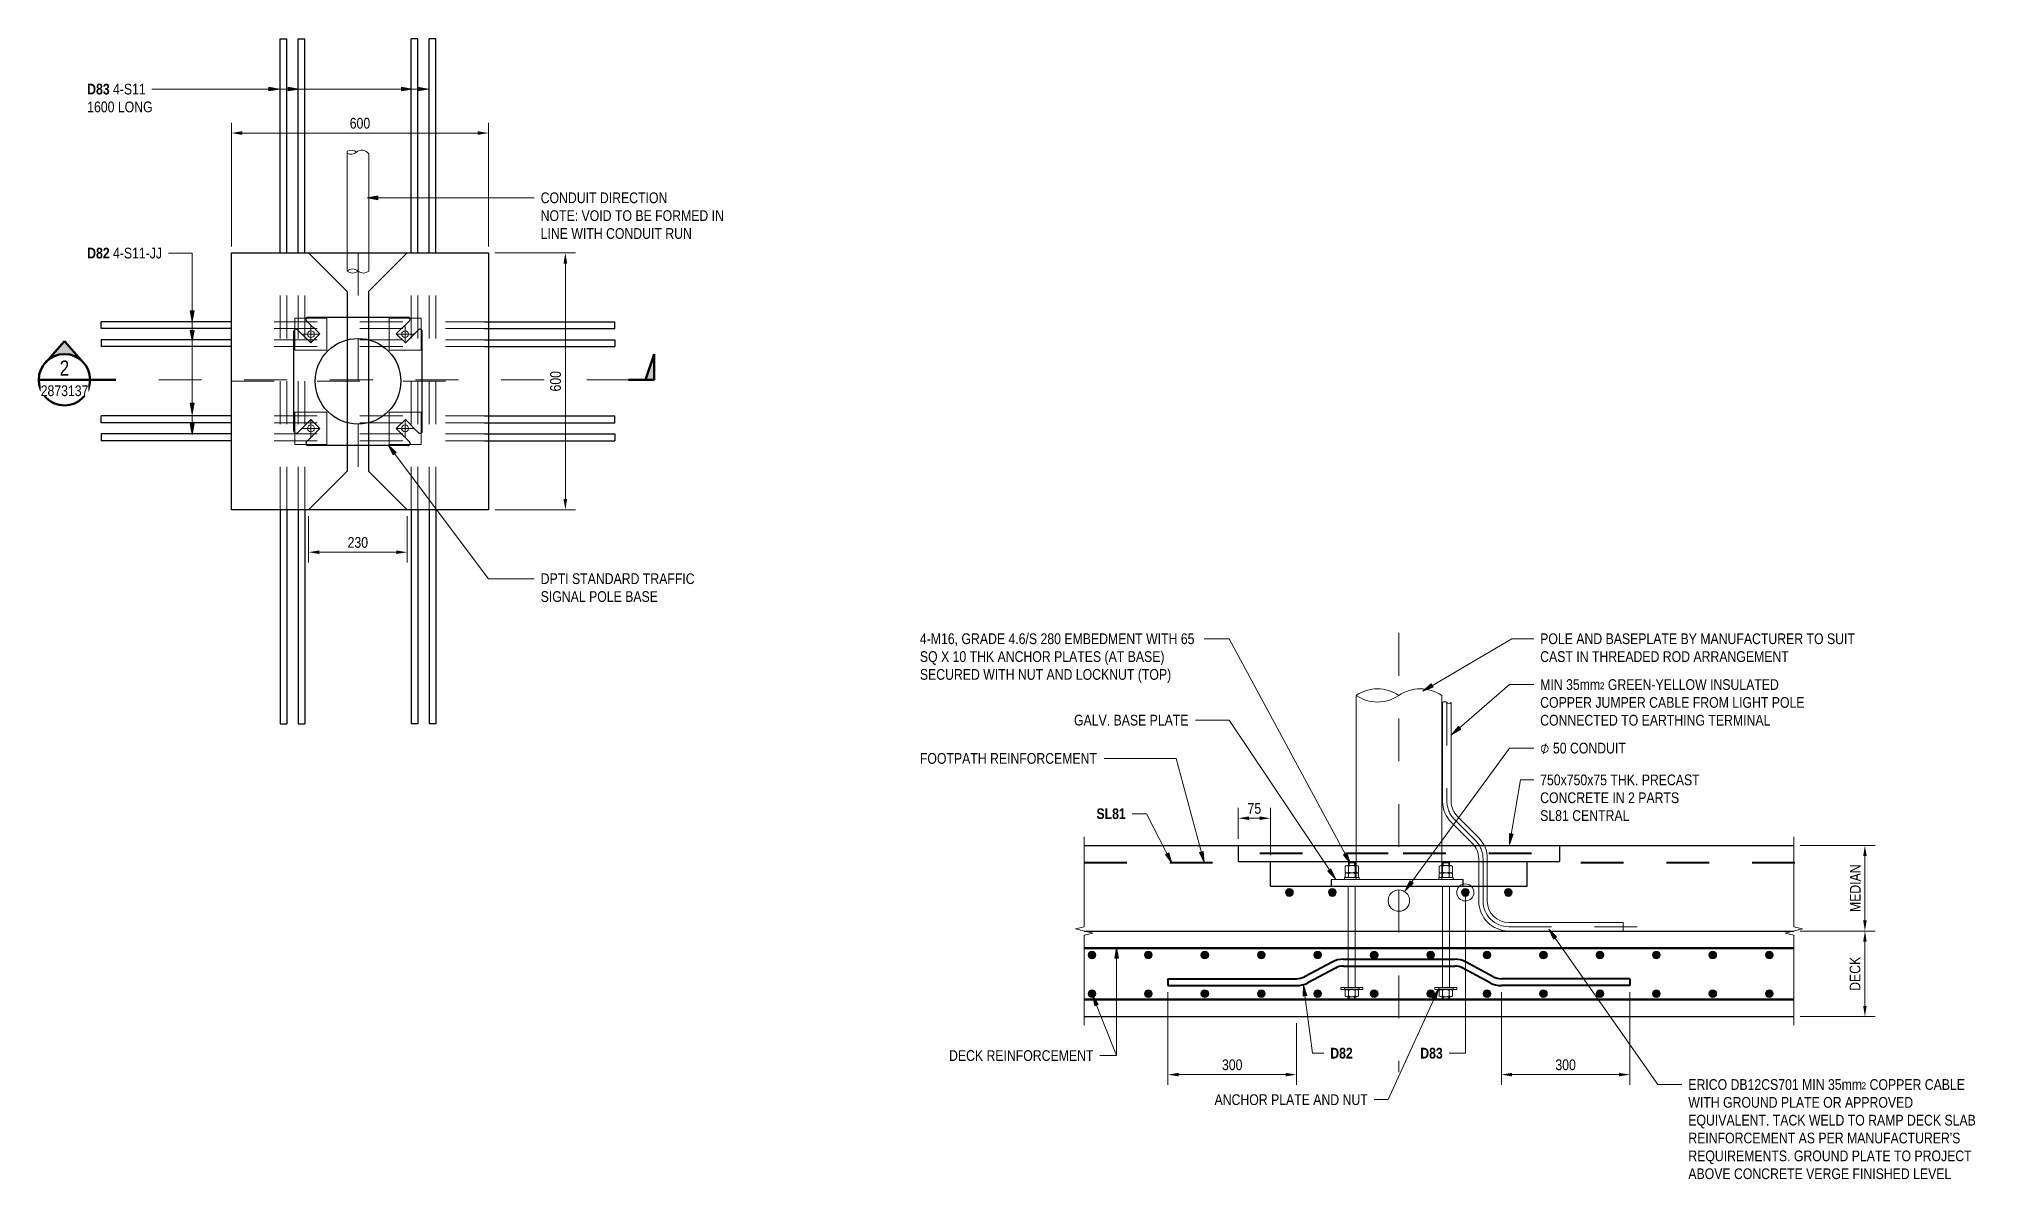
# Model space of a CAD drawing. Header units: metres. Extents: x 0.3 to 22.9, y 2.6 to 31.6.
# Drawn here: x 18.407 to 22.939, y 28.947 to 31.611 of the extents above.
import ezdxf

# ---------------------------------------------------------------- set-up
doc = ezdxf.new("R2010")
doc.units = ezdxf.units.M
for name, pattern in [('Dot_Section Line', [0.02, 0, -0.02]), ('JacobsCenter', [0.015, 0.009, -0.0015, 0.003, -0.0015]), ('JacobsDash', [0.0045, 0.003, -0.0015])]:
    doc.linetypes.add(name, pattern=pattern)
doc.layers.get('Defpoints').update_dxf_attribs({"color": 41})
for name, color, linetype, lineweight in [('A-ANNO-DIMS', 7, 'Continuous', 9), ('A-DETL', 7, 'Continuous', 13), ('A-DETL-GENF', 7, 'Continuous', 9), ('A-DETL-HDLN', 7, 'JacobsDash', 9), ('A-DETL-THIN', 7, 'Continuous', 9), ('G-ANNO-SYMB', 7, 'Continuous', 9), ('G-ANNO-TEXT', 7, 'Continuous', 9)]:
    doc.layers.add(name, color=color, linetype=linetype, lineweight=lineweight)
doc.styles.add('Arial Narrow_4', font='ARIALN.TTF', dxfattribs={"height": 0.025})
doc.styles.add('Arial Narrow_5', font='ARIALN.TTF', dxfattribs={"height": 0.035})
doc.styles.add('Arial Narrow_6', font='ARIALN.TTF', dxfattribs={"height": 0.016248})
doc.styles.add('Arial Narrow_B_2', font='ARIALNB.TTF', dxfattribs={"height": 0.025})
doc.styles.add('Segoe UI Symbol', font='seguisym.ttf', dxfattribs={"height": 0.025})
doc.dimstyles.new('Dimension_Standard_T__mm_', dxfattribs={"dimscale": 0.3048, "dimtxt": 0.025586, "dimasz": 0.082021, "dimexe": 0.07874, "dimexo": 0.049213, "dimgap": 0.032808, "dimtad": 1, "dimdec": 0, "dimlfac": 1000, "dimzin": 0, "dimdsep": 46, "dimtxsty": 'Arial Narrow_4', "dimsah": 1, "dimcen": 0.09, "dimaunit": 1, "dimadec": 4, "dimazin": 0, "dimtfac": 1, "dimtdec": 4, "dimtix": 1, "dimtmove": 0, "dimatfit": 3, "dimfxl": 1, "dimtvp": 1, "dimtolj": 1, "dimtzin": 0, "dimlwd": 18, "dimlwe": 18, "dimarcsym": 2})

msp = doc.modelspace()

# ---------------------------------------------------------------- texts
at = {"layer": 'G-ANNO-TEXT', "char_height": 0.025, "attachment_point": 1, "style": 'Arial Narrow_B_2', "bg_fill": 3, "box_fill_scale": 1, "bg_fill_color": 256, "bg_fill_transparency": 0}
for s, insert in [('D83', (18.5196, 31.5061)), ('D82 ', (18.5196, 31.123))]:
    msp.add_mtext(s, dxfattribs=dict(at, insert=insert))

# ---------------------------------------------------------------- blocks, each defined once
blk = doc.blocks.new('Repeating Detail - Reo Dot_Scale 10_Section-2703256-DRG-2873137 - SECTION 2')
at = {"layer": 'A-DETL-GENF'}
for points in [[(0.009, 1.582), (0.0087, 1.5843), (0.0078, 1.5865), (0.0064, 1.5884), (0.0045, 1.5898), (0.0023, 1.5907), (0, 1.591), (-0.0023, 1.5907), (-0.0045, 1.5898), (-0.0064, 1.5884), (-0.0078, 1.5865), (-0.0087, 1.5843), (-0.009, 1.582), (-0.0087, 1.5797), (-0.0078, 1.5775), (-0.0064, 1.5756), (-0.0045, 1.5742), (-0.0023, 1.5733), (0, 1.573), (0.0023, 1.5733), (0.0045, 1.5742), (0.0064, 1.5756), (0.0078, 1.5775), (0.0087, 1.5797)], [(0.009, 1.4502), (0.0087, 1.4525), (0.0078, 1.4547), (0.0064, 1.4565), (0.0045, 1.458), (0.0023, 1.4589), (0, 1.4592), (-0.0023, 1.4589), (-0.0045, 1.458), (-0.0064, 1.4565), (-0.0078, 1.4547), (-0.0087, 1.4525), (-0.009, 1.4502), (-0.0087, 1.4478), (-0.0078, 1.4457), (-0.0064, 1.4438), (-0.0045, 1.4424), (-0.0023, 1.4415), (0, 1.4412), (0.0023, 1.4415), (0.0045, 1.4424), (0.0064, 1.4438), (0.0078, 1.4457), (0.0087, 1.4478)], [(0.009, 1.3183), (0.0087, 1.3207), (0.0078, 1.3228), (0.0064, 1.3247), (0.0045, 1.3261), (0.0023, 1.327), (0, 1.3273), (-0.0023, 1.327), (-0.0045, 1.3261), (-0.0064, 1.3247), (-0.0078, 1.3228), (-0.0087, 1.3207), (-0.009, 1.3183), (-0.0087, 1.316), (-0.0078, 1.3138), (-0.0064, 1.312), (-0.0045, 1.3105), (-0.0023, 1.3096), (0, 1.3093), (0.0023, 1.3096), (0.0045, 1.3105), (0.0064, 1.312), (0.0078, 1.3138), (0.0087, 1.316)], [(0.009, 1.1865), (0.0087, 1.1888), (0.0078, 1.191), (0.0064, 1.1929), (0.0045, 1.1943), (0.0023, 1.1952), (0, 1.1955), (-0.0023, 1.1952), (-0.0045, 1.1943), (-0.0064, 1.1929), (-0.0078, 1.191), (-0.0087, 1.1888), (-0.009, 1.1865), (-0.0087, 1.1842), (-0.0078, 1.182), (-0.0064, 1.1801), (-0.0045, 1.1787), (-0.0023, 1.1778), (0, 1.1775), (0.0023, 1.1778), (0.0045, 1.1787), (0.0064, 1.1801), (0.0078, 1.182), (0.0087, 1.1842)], [(0.009, 1.0547), (0.0087, 1.057), (0.0078, 1.0592), (0.0064, 1.061), (0.0045, 1.0625), (0.0023, 1.0634), (0, 1.0637), (-0.0023, 1.0634), (-0.0045, 1.0625), (-0.0064, 1.061), (-0.0078, 1.0592), (-0.0087, 1.057), (-0.009, 1.0547), (-0.0087, 1.0523), (-0.0078, 1.0502), (-0.0064, 1.0483), (-0.0045, 1.0469), (-0.0023, 1.046), (0, 1.0457), (0.0023, 1.046), (0.0045, 1.0469), (0.0064, 1.0483), (0.0078, 1.0502), (0.0087, 1.0523)], [(0.009, 0.9228), (0.0087, 0.9252), (0.0078, 0.9273), (0.0064, 0.9292), (0.0045, 0.9306), (0.0023, 0.9315), (0, 0.9318), (-0.0023, 0.9315), (-0.0045, 0.9306), (-0.0064, 0.9292), (-0.0078, 0.9273), (-0.0087, 0.9252), (-0.009, 0.9228), (-0.0087, 0.9205), (-0.0078, 0.9183), (-0.0064, 0.9165), (-0.0045, 0.915), (-0.0023, 0.9141), (0, 0.9138), (0.0023, 0.9141), (0.0045, 0.915), (0.0064, 0.9165), (0.0078, 0.9183), (0.0087, 0.9205)], [(0.009, 0.791), (0.0087, 0.7933), (0.0078, 0.7955), (0.0064, 0.7974), (0.0045, 0.7988), (0.0023, 0.7997), (0, 0.8), (-0.0023, 0.7997), (-0.0045, 0.7988), (-0.0064, 0.7974), (-0.0078, 0.7955), (-0.0087, 0.7933), (-0.009, 0.791), (-0.0087, 0.7887), (-0.0078, 0.7865), (-0.0064, 0.7846), (-0.0045, 0.7832), (-0.0023, 0.7823), (0, 0.782), (0.0023, 0.7823), (0.0045, 0.7832), (0.0064, 0.7846), (0.0078, 0.7865), (0.0087, 0.7887)], [(0.009, 0.6592), (0.0087, 0.6615), (0.0078, 0.6637), (0.0064, 0.6655), (0.0045, 0.667), (0.0023, 0.6679), (0, 0.6682), (-0.0023, 0.6679), (-0.0045, 0.667), (-0.0064, 0.6655), (-0.0078, 0.6637), (-0.0087, 0.6615), (-0.009, 0.6592), (-0.0087, 0.6568), (-0.0078, 0.6547), (-0.0064, 0.6528), (-0.0045, 0.6514), (-0.0023, 0.6505), (0, 0.6502), (0.0023, 0.6505), (0.0045, 0.6514), (0.0064, 0.6528), (0.0078, 0.6547), (0.0087, 0.6568)], [(0.009, 0.5273), (0.0087, 0.5297), (0.0078, 0.5318), (0.0064, 0.5337), (0.0045, 0.5351), (0.0023, 0.536), (0, 0.5363), (-0.0023, 0.536), (-0.0045, 0.5351), (-0.0064, 0.5337), (-0.0078, 0.5318), (-0.0087, 0.5297), (-0.009, 0.5273), (-0.0087, 0.525), (-0.0078, 0.5228), (-0.0064, 0.521), (-0.0045, 0.5195), (-0.0023, 0.5186), (0, 0.5183), (0.0023, 0.5186), (0.0045, 0.5195), (0.0064, 0.521), (0.0078, 0.5228), (0.0087, 0.525)], [(0.009, 0.3955), (0.0087, 0.3978), (0.0078, 0.4), (0.0064, 0.4019), (0.0045, 0.4033), (0.0023, 0.4042), (0, 0.4045), (-0.0023, 0.4042), (-0.0045, 0.4033), (-0.0064, 0.4019), (-0.0078, 0.4), (-0.0087, 0.3978), (-0.009, 0.3955), (-0.0087, 0.3932), (-0.0078, 0.391), (-0.0064, 0.3891), (-0.0045, 0.3877), (-0.0023, 0.3868), (0, 0.3865), (0.0023, 0.3868), (0.0045, 0.3877), (0.0064, 0.3891), (0.0078, 0.391), (0.0087, 0.3932)], [(0.009, 0.2637), (0.0087, 0.266), (0.0078, 0.2682), (0.0064, 0.27), (0.0045, 0.2715), (0.0023, 0.2724), (0, 0.2727), (-0.0023, 0.2724), (-0.0045, 0.2715), (-0.0064, 0.27), (-0.0078, 0.2682), (-0.0087, 0.266), (-0.009, 0.2637), (-0.0087, 0.2613), (-0.0078, 0.2592), (-0.0064, 0.2573), (-0.0045, 0.2559), (-0.0023, 0.255), (0, 0.2547), (0.0023, 0.255), (0.0045, 0.2559), (0.0064, 0.2573), (0.0078, 0.2592), (0.0087, 0.2613)], [(0.009, 0.1318), (0.0087, 0.1342), (0.0078, 0.1363), (0.0064, 0.1382), (0.0045, 0.1396), (0.0023, 0.1405), (0, 0.1408), (-0.0023, 0.1405), (-0.0045, 0.1396), (-0.0064, 0.1382), (-0.0078, 0.1363), (-0.0087, 0.1342), (-0.009, 0.1318), (-0.0087, 0.1295), (-0.0078, 0.1273), (-0.0064, 0.1255), (-0.0045, 0.124), (-0.0023, 0.1231), (0, 0.1228), (0.0023, 0.1231), (0.0045, 0.124), (0.0064, 0.1255), (0.0078, 0.1273), (0.0087, 0.1295)], [(0.009, 0), (0.0087, 0.0023), (0.0078, 0.0045), (0.0064, 0.0064), (0.0045, 0.0078), (0.0023, 0.0087), (0, 0.009), (-0.0023, 0.0087), (-0.0045, 0.0078), (-0.0064, 0.0064), (-0.0078, 0.0045), (-0.0087, 0.0023), (-0.009, 0), (-0.0087, -0.0023), (-0.0078, -0.0045), (-0.0064, -0.0064), (-0.0045, -0.0078), (-0.0023, -0.0087), (0, -0.009), (0.0023, -0.0087), (0.0045, -0.0078), (0.0064, -0.0064), (0.0078, -0.0045), (0.0087, -0.0023)]]:
    blk.add_hatch(color=256, dxfattribs=at).paths.add_polyline_path(points)
for centre, start, end in [((0, 1.582), 360, 180), ((0, 1.582), 180, 360), ((0, 1.4502), 360, 180), ((0, 1.4502), 180, 360), ((0, 1.3183), 360, 180), ((0, 1.3183), 180, 360), ((0, 1.1865), 360, 180), ((0, 1.1865), 180, 360), ((0, 1.0547), 360, 180), ((0, 1.0547), 180, 360), ((0, 0.9228), 360, 180), ((0, 0.9228), 180, 360), ((0, 0.791), 360, 180), ((0, 0.791), 180, 360), ((0, 0.6592), 360, 180), ((0, 0.6592), 180, 360), ((0, 0.5273), 360, 180), ((0, 0.5273), 180, 360), ((0, 0.3955), 360, 180), ((0, 0.3955), 180, 360), ((0, 0.2637), 360, 180), ((0, 0.2637), 180, 360), ((0, 0.1318), 360, 180), ((0, 0.1318), 180, 360), ((0, 0), 360, 180), ((0, 0), 180, 360)]:
    blk.add_arc(centre, 0.009, start, end, dxfattribs=at)
blk = doc.blocks.new('CS_DET_BreakLine_ViewScale - Std Break-7551442-DRG-2873137 - SECTION 2')
at = {"layer": 'A-DETL-GENF'}
for p, q in [((0.19, 0), (-0.02, 0)), ((0.195, 0.02), (0.19, 0)), ((0.205, -0.02), (0.195, 0.02)), ((0.21, 0), (0.205, -0.02)), ((0.42, 0), (0.21, 0))]:
    blk.add_line(p, q, dxfattribs=at)
blk = doc.blocks.new('CS_DET_BreakLine_ViewScale - Std Break-7551443-DRG-2873137 - SECTION 2')
at = {"layer": 'A-DETL-GENF'}
for p, q in [((-0.02, 0), (0.19, 0)), ((0.19, 0), (0.195, -0.02)), ((0.195, -0.02), (0.205, 0.02)), ((0.205, 0.02), (0.21, 0)), ((0.21, 0), (0.42, 0))]:
    blk.add_line(p, q, dxfattribs=at)
blk = doc.blocks.new('B_Det_Reinf_Bar Section_2D - Reo Dot_Scale 10_Section-2703256-DRG-2873137 - SECTION 2')
at = {"layer": 'A-DETL-GENF'}
blk.add_hatch(color=256, dxfattribs=at).paths.add_polyline_path([(0, -0.009), (0.0023, -0.0087), (0.0045, -0.0078), (0.0064, -0.0064), (0.0078, -0.0045), (0.0087, -0.0023), (0.009, 0), (0.0087, 0.0023), (0.0078, 0.0045), (0.0064, 0.0064), (0.0045, 0.0078), (0.0023, 0.0087), (0, 0.009), (-0.0023, 0.0087), (-0.0045, 0.0078), (-0.0064, 0.0064), (-0.0078, 0.0045), (-0.0087, 0.0023), (-0.009, 0), (-0.0087, -0.0023), (-0.0078, -0.0045), (-0.0064, -0.0064), (-0.0045, -0.0078), (-0.0023, -0.0087)])
for start, end in [(360, 180), (180, 360)]:
    blk.add_arc((0, 0), 0.009, start, end, dxfattribs=at)
blk = doc.blocks.new('B_Det_Reinf_Bar Section_2D - Reo Dot_Scale 10_Section-6697486-DRG-2873137 - SECTION 2')
at = {"layer": 'A-DETL-GENF'}
blk.add_hatch(color=256, dxfattribs=at).paths.add_polyline_path([(0, 0.009), (-0.0023, 0.0087), (-0.0045, 0.0078), (-0.0064, 0.0064), (-0.0078, 0.0045), (-0.0087, 0.0023), (-0.009, 0), (-0.0087, -0.0023), (-0.0078, -0.0045), (-0.0064, -0.0064), (-0.0045, -0.0078), (-0.0023, -0.0087), (0, -0.009), (0.0023, -0.0087), (0.0045, -0.0078), (0.0064, -0.0064), (0.0078, -0.0045), (0.0087, -0.0023), (0.009, 0), (0.0087, 0.0023), (0.0078, 0.0045), (0.0064, 0.0064), (0.0045, 0.0078), (0.0023, 0.0087)])
for start, end in [(0, 180), (180, 360)]:
    blk.add_arc((0, 0), 0.009, start, end, dxfattribs=at)
blk = doc.blocks.new('DIMBLOCK17-DRG-2873137 - TYPICAL TRAFFIC POLE FOOTING DETAIL')
at = {"layer": 'A-ANNO-DIMS', "color": 0, "lineweight": 18, "transparency": 16777216}
for p, q in [((18.8567, 31.1261), (18.8567, 31.415)), ((19.4567, 31.1261), (19.4567, 31.415)), ((18.8817, 31.391), (19.4317, 31.391))]:
    blk.add_line(p, q, dxfattribs=at)
at = {"layer": 'A-ANNO-DIMS', "color": 0, "transparency": 16777216}
for points in [[(18.8817, 31.3951), (18.8817, 31.3868), (18.8567, 31.391)], [(19.4317, 31.3951), (19.4317, 31.3868), (19.4567, 31.391)]]:
    blk.add_solid(points, dxfattribs=at)
at = {"layer": 'Defpoints', "color": 0, "transparency": 16777216}
for p in [(19.4567, 31.391), (18.8567, 31.1111), (19.4567, 31.1111)]:
    blk.add_point(p, dxfattribs=at)
at = {"layer": 'A-ANNO-DIMS', "color": 0, "lineweight": 18, "transparency": 16777216, "insert": (19.1567, 31.4137), "char_height": 0.025, "width": 0.05702, "attachment_point": 5, "style": 'Arial Narrow_4'}
blk.add_mtext('\\A1;600', dxfattribs=at)
blk = doc.blocks.new('DIMBLOCK18-DRG-2873137 - TYPICAL TRAFFIC POLE FOOTING DETAIL')
at = {"layer": 'A-ANNO-DIMS', "color": 0, "lineweight": 18, "transparency": 16777216}
for p, q in [((19.4717, 31.1111), (19.6604, 31.1111)), ((19.6364, 30.5361), (19.6364, 31.0861)), ((19.4717, 30.5111), (19.6604, 30.5111))]:
    blk.add_line(p, q, dxfattribs=at)
at = {"layer": 'A-ANNO-DIMS', "color": 0, "transparency": 16777216}
for points in [[(19.6322, 31.0861), (19.6406, 31.0861), (19.6364, 31.1111)], [(19.6322, 30.5361), (19.6406, 30.5361), (19.6364, 30.5111)]]:
    blk.add_solid(points, dxfattribs=at)
at = {"layer": 'Defpoints', "color": 0, "transparency": 16777216}
for p in [(19.4567, 31.1111), (19.6364, 31.1111), (19.4567, 30.5111)]:
    blk.add_point(p, dxfattribs=at)
at = {"layer": 'A-ANNO-DIMS', "color": 0, "lineweight": 18, "transparency": 16777216, "insert": (19.6136, 30.8111), "char_height": 0.025, "width": 0.05702, "attachment_point": 5, "rotation": 90, "style": 'Arial Narrow_4'}
blk.add_mtext('\\A1;600', dxfattribs=at)
blk = doc.blocks.new('DIMBLOCK19-DRG-2873137 - TYPICAL TRAFFIC POLE FOOTING DETAIL')
at = {"layer": 'A-ANNO-DIMS', "color": 0, "lineweight": 18, "transparency": 16777216}
for p, q in [((19.0367, 30.4961), (19.0367, 30.3877)), ((19.2667, 30.4961), (19.2667, 30.3877)), ((19.0617, 30.4117), (19.2417, 30.4117))]:
    blk.add_line(p, q, dxfattribs=at)
at = {"layer": 'A-ANNO-DIMS', "color": 0, "transparency": 16777216}
for points in [[(19.0617, 30.4158), (19.0617, 30.4075), (19.0367, 30.4117)], [(19.2417, 30.4158), (19.2417, 30.4075), (19.2667, 30.4117)]]:
    blk.add_solid(points, dxfattribs=at)
at = {"layer": 'Defpoints', "color": 0, "transparency": 16777216}
for p in [(19.0367, 30.5111), (19.2667, 30.5111), (19.2667, 30.4117)]:
    blk.add_point(p, dxfattribs=at)
at = {"layer": 'A-ANNO-DIMS', "color": 0, "lineweight": 18, "transparency": 16777216, "insert": (19.1517, 30.4344), "char_height": 0.025, "width": 0.05702, "attachment_point": 5, "style": 'Arial Narrow_4'}
blk.add_mtext('\\A1;230', dxfattribs=at)
blk = doc.blocks.new('Drafting View - sectionTail-4870194-DRG-2873137 - TYPICAL TRAFFIC POLE FOOTING DETAIL')
at = {"layer": 'G-ANNO-SYMB'}
blk.add_hatch(color=256, dxfattribs=at).paths.add_polyline_path([(-0.006, 0.006), (-0.004, 0), (-0.006, 0)])
at = {"layer": 'G-ANNO-SYMB', "lineweight": 50}
for p, q in [((-0.006, 0.006), (-0.006, 0)), ((-0.004, 0), (-0.006, 0.006)), ((-0.006, 0), (-0.004, 0)), ((-0.006, 0), (0, 0))]:
    blk.add_line(p, q, dxfattribs=at)
blk = doc.blocks.new('Drafting View - SectionHead-4898858-DRG-2873137 - TYPICAL TRAFFIC POLE FOOTING DETAIL')
at = {"layer": 'G-ANNO-SYMB'}
h = blk.add_hatch(color=256, dxfattribs=at)
edge = h.paths.add_edge_path()
edge.add_line((-0.002, 0.009), (0.00247, 0.004))
edge.add_arc((-0.002, 0), 0.006, 41.8277, 138.1723)
edge.add_line((-0.00647, 0.004), (-0.002, 0.009))
at = {"layer": 'G-ANNO-SYMB', "lineweight": 50}
for p, q in [((-0.002, 0.009), (-0.00647, 0.004)), ((0.00247, 0.004), (-0.002, 0.009)), ((0.004, 0), (0.01, 0))]:
    blk.add_line(p, q, dxfattribs=at)
for start, end in [(360, 180), (180, 360)]:
    blk.add_arc((-0.002, 0), 0.006, start, end, dxfattribs=at)
blk = doc.blocks.new('DIMBLOCK20-DRG-2873137 - SECTION 2')
at = {"layer": 'A-ANNO-DIMS', "color": 0, "lineweight": 18, "transparency": 16777216}
for p, q in [((22.5207, 29.5268), (22.6958, 29.5268)), ((22.6718, 29.3518), (22.6718, 29.5018)), ((22.5207, 29.3268), (22.6958, 29.3268))]:
    blk.add_line(p, q, dxfattribs=at)
at = {"layer": 'A-ANNO-DIMS', "color": 0, "transparency": 16777216}
for points in [[(22.6676, 29.5018), (22.6759, 29.5018), (22.6718, 29.5268)], [(22.6676, 29.3518), (22.6759, 29.3518), (22.6718, 29.3268)]]:
    blk.add_solid(points, dxfattribs=at)
at = {"layer": 'Defpoints', "color": 0, "transparency": 16777216}
for p in [(22.5057, 29.5268), (22.6718, 29.5268), (22.5057, 29.3268)]:
    blk.add_point(p, dxfattribs=at)
at = {"layer": 'A-ANNO-DIMS', "color": 0, "lineweight": 18, "transparency": 16777216, "insert": (22.6488, 29.4268), "char_height": 0.025, "width": 0.09552, "attachment_point": 5, "rotation": 90, "style": 'Arial Narrow_4'}
blk.add_mtext('\\A1;DECK', dxfattribs=at)
blk = doc.blocks.new('DIMBLOCK21-DRG-2873137 - SECTION 2')
at = {"layer": 'A-ANNO-DIMS', "color": 0, "lineweight": 18, "transparency": 16777216}
for p, q in [((22.5207, 29.7268), (22.6958, 29.7268)), ((22.6718, 29.5518), (22.6718, 29.7018)), ((22.5207, 29.5268), (22.6958, 29.5268))]:
    blk.add_line(p, q, dxfattribs=at)
at = {"layer": 'A-ANNO-DIMS', "color": 0, "transparency": 16777216}
for points in [[(22.6676, 29.7018), (22.6759, 29.7018), (22.6718, 29.7268)], [(22.6676, 29.5518), (22.6759, 29.5518), (22.6718, 29.5268)]]:
    blk.add_solid(points, dxfattribs=at)
at = {"layer": 'Defpoints', "color": 0, "transparency": 16777216}
for p in [(22.5057, 29.7268), (22.6718, 29.7268), (22.5057, 29.5268)]:
    blk.add_point(p, dxfattribs=at)
at = {"layer": 'A-ANNO-DIMS', "color": 0, "lineweight": 18, "transparency": 16777216, "insert": (22.6493, 29.6268), "char_height": 0.025, "width": 0.134021, "attachment_point": 5, "rotation": 90, "style": 'Arial Narrow_4'}
blk.add_mtext('\\A1;MEDIAN', dxfattribs=at)
blk = doc.blocks.new('DIMBLOCK22-DRG-2873137 - SECTION 2')
at = {"layer": 'A-ANNO-DIMS', "color": 0, "lineweight": 18, "transparency": 16777216}
for p, q in [((21.044, 29.3842), (21.044, 29.1673)), ((21.344, 29.3118), (21.344, 29.1673)), ((21.319, 29.1913), (21.069, 29.1913))]:
    blk.add_line(p, q, dxfattribs=at)
at = {"layer": 'A-ANNO-DIMS', "color": 0, "transparency": 16777216}
for points in [[(21.069, 29.1955), (21.069, 29.1872), (21.044, 29.1913)], [(21.319, 29.1955), (21.319, 29.1872), (21.344, 29.1913)]]:
    blk.add_solid(points, dxfattribs=at)
at = {"layer": 'Defpoints', "color": 0, "transparency": 16777216}
for p in [(21.044, 29.3992), (21.344, 29.3268), (21.044, 29.1913)]:
    blk.add_point(p, dxfattribs=at)
at = {"layer": 'A-ANNO-DIMS', "color": 0, "lineweight": 18, "transparency": 16777216, "insert": (21.194, 29.2141), "char_height": 0.025, "width": 0.05702, "attachment_point": 5, "style": 'Arial Narrow_4'}
blk.add_mtext('\\A1;300', dxfattribs=at)
blk = doc.blocks.new('DIMBLOCK23-DRG-2873137 - SECTION 2')
at = {"layer": 'A-ANNO-DIMS', "color": 0, "lineweight": 18, "transparency": 16777216}
for p, q in [((21.8227, 29.3842), (21.8227, 29.1673)), ((22.1227, 29.3842), (22.1227, 29.1673)), ((21.8477, 29.1913), (22.0977, 29.1913))]:
    blk.add_line(p, q, dxfattribs=at)
at = {"layer": 'A-ANNO-DIMS', "color": 0, "transparency": 16777216}
for points in [[(21.8477, 29.1955), (21.8477, 29.1872), (21.8227, 29.1913)], [(22.0977, 29.1955), (22.0977, 29.1872), (22.1227, 29.1913)]]:
    blk.add_solid(points, dxfattribs=at)
at = {"layer": 'Defpoints', "color": 0, "transparency": 16777216}
for p in [(21.8227, 29.3992), (22.1227, 29.3992), (22.1227, 29.1913)]:
    blk.add_point(p, dxfattribs=at)
at = {"layer": 'A-ANNO-DIMS', "color": 0, "lineweight": 18, "transparency": 16777216, "insert": (21.9727, 29.2141), "char_height": 0.025, "width": 0.05702, "attachment_point": 5, "style": 'Arial Narrow_4'}
blk.add_mtext('\\A1;300', dxfattribs=at)
blk = doc.blocks.new('DIMBLOCK24-DRG-2873137 - SECTION 2')
at = {"layer": 'A-ANNO-DIMS', "color": 0, "lineweight": 18, "transparency": 16777216}
for p, q in [((21.2082, 29.7418), (21.2082, 29.8143)), ((21.2332, 29.7903), (21.2582, 29.7903)), ((21.2832, 29.7043), (21.2832, 29.8143))]:
    blk.add_line(p, q, dxfattribs=at)
at = {"layer": 'A-ANNO-DIMS', "color": 0, "transparency": 16777216}
for points in [[(21.2332, 29.7945), (21.2332, 29.7862), (21.2082, 29.7903)], [(21.2582, 29.7945), (21.2582, 29.7862), (21.2832, 29.7903)]]:
    blk.add_solid(points, dxfattribs=at)
at = {"layer": 'Defpoints', "color": 0, "transparency": 16777216}
for p in [(21.2832, 29.7903), (21.2082, 29.7268), (21.2832, 29.6893)]:
    blk.add_point(p, dxfattribs=at)
at = {"layer": 'A-ANNO-DIMS', "color": 0, "lineweight": 18, "transparency": 16777216, "insert": (21.2457, 29.813), "char_height": 0.025, "width": 0.038013, "attachment_point": 5, "style": 'Arial Narrow_4'}
blk.add_mtext('\\A1;75', dxfattribs=at)

# ---------------------------------------------------------------- dimensions: what is measured, and where the dimension line sits
at = {"layer": 'A-ANNO-DIMS', "lineweight": 18}
for base, p1, p2, override, picture, middle in [((19.4567, 31.391), (18.8567, 31.1111), (19.4567, 31.1111), {"dimpost": '<>', "dimfxl": 0.6}, 'DIMBLOCK17-DRG-2873137 - TYPICAL TRAFFIC POLE FOOTING DETAIL', (19.1567, 31.4137)), ((19.2667, 30.4117), (19.0367, 30.5111), (19.2667, 30.5111), {"dimpost": '<>', "dimfxl": 0.23}, 'DIMBLOCK19-DRG-2873137 - TYPICAL TRAFFIC POLE FOOTING DETAIL', (19.1517, 30.4344)), ((21.2832, 29.7903), (21.2082, 29.7268), (21.2832, 29.6893), {"dimpost": '<>', "dimfxl": 0.083853}, 'DIMBLOCK24-DRG-2873137 - SECTION 2', (21.2457, 29.813)), ((21.044, 29.1913), (21.344, 29.3268), (21.044, 29.3992), {"dimpost": '<>', "dimfxl": 0.308614}, 'DIMBLOCK22-DRG-2873137 - SECTION 2', (21.194, 29.2141)), ((22.1227, 29.1913), (21.8227, 29.3992), (22.1227, 29.3992), {"dimpost": '<>', "dimfxl": 0.3}, 'DIMBLOCK23-DRG-2873137 - SECTION 2', (21.9727, 29.2141))]:
    dim = msp.add_linear_dim(base=base, p1=p1, p2=p2, dimstyle='Dimension_Standard_T__mm_', override=override, dxfattribs=at)
    dim.commit()
    dim.dimension.update_dxf_attribs({"geometry": picture, "text_midpoint": middle})
dim = msp.add_linear_dim(base=(19.6364, 31.1111), p1=(19.4567, 30.5111), p2=(19.4567, 31.1111), angle=90, dimstyle='Dimension_Standard_T__mm_', override={"dimpost": '<>', "dimfxl": 0.6}, dxfattribs=at)
dim.commit()
dim.dimension.update_dxf_attribs({"geometry": 'DIMBLOCK18-DRG-2873137 - TYPICAL TRAFFIC POLE FOOTING DETAIL', "text_midpoint": (19.6136, 30.8111)})
for base, p1, p2, text, picture, middle in [((22.6718, 29.7268), (22.5057, 29.5268), (22.5057, 29.7268), 'MEDIAN', 'DIMBLOCK21-DRG-2873137 - SECTION 2', (22.6493, 29.6268)), ((22.6718, 29.5268), (22.5057, 29.3268), (22.5057, 29.5268), 'DECK', 'DIMBLOCK20-DRG-2873137 - SECTION 2', (22.6488, 29.4268))]:
    dim = msp.add_linear_dim(base=base, p1=p1, p2=p2, angle=90, text=text, dimstyle='Dimension_Standard_T__mm_', override={"dimpost": '<>', "dimfxl": 0.2}, dxfattribs=at)
    dim.commit()
    dim.dimension.update_dxf_attribs({"geometry": picture, "text_midpoint": middle})

# ---------------------------------------------------------------- hatches: boundary and pattern name
at = {"layer": 'G-ANNO-TEXT'}
for points in [[(18.9687, 31.4936), (18.9437, 31.498), (18.9437, 31.4892)], [(19.0139, 31.4936), (18.9889, 31.498), (18.9889, 31.4892)], [(19.279, 31.4936), (19.254, 31.498), (19.254, 31.4892)], [(19.3162, 31.4936), (19.2912, 31.498), (19.2912, 31.4892)], [(19.1736, 31.2397), (19.1986, 31.2353), (19.1986, 31.2441)], [(18.7648, 30.9506), (18.7693, 30.9756), (18.7604, 30.9756)], [(18.7648, 30.9044), (18.7693, 30.9294), (18.7604, 30.9294)], [(18.7648, 30.7352), (18.7693, 30.7602), (18.7604, 30.7602)], [(18.7648, 30.6866), (18.7693, 30.7116), (18.7604, 30.7116)], [(19.2227, 30.6619), (19.2342, 30.6393), (19.2412, 30.6446)], [(21.6396, 30.0874), (21.6634, 30.0963), (21.6589, 30.1039)], [(21.7062, 29.9849), (21.7279, 29.9979), (21.7222, 30.0046)], [(21.8418, 29.7291), (21.8503, 29.753), (21.8416, 29.7545)], [(21.0532, 29.685), (21.0457, 29.7093), (21.0379, 29.7053)], [(21.1281, 29.6869), (21.1259, 29.7122), (21.1174, 29.7099)], [(21.4694, 29.6852), (21.4614, 29.7093), (21.4536, 29.7051)], [(21.4349, 29.6485), (21.4246, 29.6718), (21.4173, 29.6669)], [(21.5979, 29.621), (21.6163, 29.6386), (21.6091, 29.6438)], [(21.9336, 29.5309), (21.9443, 29.5079), (21.9515, 29.513)], [(20.9241, 29.4882), (20.9197, 29.4632), (20.9285, 29.4632)], [(20.8678, 29.3766), (20.873, 29.3518), (20.8812, 29.355)], [(21.3605, 29.4002), (21.3595, 29.3749), (21.3682, 29.376)], [(21.6758, 29.3906), (21.6614, 29.3697), (21.6694, 29.366)]]:
    msp.add_hatch(color=256, dxfattribs=at).paths.add_polyline_path(points)

# ---------------------------------------------------------------- linework, layer by layer
at = {"layer": 'A-DETL', "lineweight": 25}
for p, q in [((18.9702, 31.1111), (18.9702, 31.6111)), ((18.9702, 31.6111), (18.9862, 31.6111)), ((18.9862, 31.1111), (18.9862, 31.6111)), ((19.0122, 31.1111), (19.0122, 31.6111)), ((19.0122, 31.6111), (19.0282, 31.6111)), ((19.0282, 31.1111), (19.0282, 31.6111)), ((19.2762, 31.1111), (19.2762, 31.6111)), ((19.2922, 31.6111), (19.2762, 31.6111)), ((19.2922, 31.1111), (19.2922, 31.6111)), ((19.3182, 31.1111), (19.3182, 31.6111)), ((19.3342, 31.6111), (19.3182, 31.6111)), ((19.3342, 31.1111), (19.3342, 31.6111)), ((18.8567, 31.1111), (19.4567, 31.1111)), ((18.8567, 30.5111), (18.8567, 31.1111)), ((19.0367, 31.1111), (19.1267, 31.0211)), ((19.2667, 31.1111), (19.1767, 31.0211)), ((19.4567, 31.1111), (19.4567, 30.5111)), ((19.1267, 31.0211), (19.1267, 30.6011)), ((19.1767, 31.0211), (19.1767, 30.6011)), ((19.0354, 30.9611), (19.2689, 30.9611)), ((18.8567, 30.9501), (18.5522, 30.9501)), ((18.5522, 30.9341), (18.5522, 30.9501)), ((18.8567, 30.9341), (18.5522, 30.9341)), ((19.0022, 30.6944), (19.0022, 30.9278)), ((19.0107, 30.9314), (19.0416, 30.9005)), ((19.0319, 30.9526), (19.0628, 30.9217)), ((19.0416, 30.9005), (19.0628, 30.9217)), ((19.2724, 30.9526), (19.2416, 30.9217)), ((19.2628, 30.9005), (19.2416, 30.9217)), ((19.2936, 30.9314), (19.2628, 30.9005)), ((19.3022, 30.6944), (19.3022, 30.9278)), ((19.4477, 30.9501), (19.7522, 30.9501)), ((19.4477, 30.9341), (19.7522, 30.9341)), ((19.7522, 30.9341), (19.7522, 30.9501)), ((18.8567, 30.9081), (18.5522, 30.9081)), ((18.5522, 30.9081), (18.5522, 30.8921)), ((18.8567, 30.8921), (18.5522, 30.8921)), ((19.4477, 30.9081), (19.7522, 30.9081)), ((19.4477, 30.8921), (19.7522, 30.8921)), ((19.7522, 30.9081), (19.7522, 30.8921)), ((18.8567, 30.7301), (18.5522, 30.7301)), ((18.5522, 30.7141), (18.5522, 30.7301)), ((19.4477, 30.7301), (19.7522, 30.7301)), ((19.7522, 30.7141), (19.7522, 30.7301)), ((18.8567, 30.7141), (18.5522, 30.7141)), ((18.8567, 30.6881), (18.5522, 30.6881)), ((18.5522, 30.6881), (18.5522, 30.6721)), ((19.0107, 30.6909), (19.0416, 30.7217)), ((19.0319, 30.6697), (19.0628, 30.7005)), ((19.0416, 30.7217), (19.0628, 30.7005)), ((19.2628, 30.7217), (19.2416, 30.7005)), ((19.2724, 30.6697), (19.2416, 30.7005)), ((19.2936, 30.6909), (19.2628, 30.7217)), ((19.4477, 30.7141), (19.7522, 30.7141)), ((19.4477, 30.6881), (19.7522, 30.6881)), ((19.7522, 30.6881), (19.7522, 30.6721)), ((18.8567, 30.6721), (18.5522, 30.6721)), ((19.2689, 30.6611), (19.0354, 30.6611)), ((19.4477, 30.6721), (19.7522, 30.6721)), ((19.0367, 30.5111), (19.1267, 30.6011)), ((19.2667, 30.5111), (19.1767, 30.6011)), ((19.4567, 30.5111), (18.8567, 30.5111)), ((18.9702, 30.5111), (18.9702, 30.0111)), ((18.9862, 30.5111), (18.9862, 30.0111)), ((19.0122, 30.5111), (19.0122, 30.0111)), ((19.0282, 30.5111), (19.0282, 30.0111)), ((19.2762, 30.5111), (19.2762, 30.0111)), ((19.2922, 30.5111), (19.2922, 30.0111)), ((19.3182, 30.5111), (19.3182, 30.0111)), ((19.3342, 30.5111), (19.3342, 30.0111)), ((18.9702, 30.0111), (18.9862, 30.0111)), ((19.0122, 30.0111), (19.0282, 30.0111)), ((19.2922, 30.0111), (19.2762, 30.0111)), ((19.3342, 30.0111), (19.3182, 30.0111)), ((20.8482, 29.7268), (22.5057, 29.7268)), ((21.2082, 29.7268), (21.2082, 29.6893)), ((21.2082, 29.7268), (21.2082, 29.6893)), ((21.2082, 29.6893), (21.9582, 29.6893)), ((21.2832, 29.6315), (21.2832, 29.6893)), ((21.8832, 29.6315), (21.8832, 29.6893)), ((21.9582, 29.7268), (21.9582, 29.6893)), ((21.7332, 29.6315), (21.7332, 29.6475)), ((21.2832, 29.6315), (21.8832, 29.6315)), ((21.4257, 29.6315), (21.5707, 29.6315)), ((21.5707, 29.6315), (21.5982, 29.6315)), ((21.5982, 29.6315), (21.7332, 29.6315)), ((20.8482, 29.5268), (22.5057, 29.5268)), ((20.8482, 29.3268), (22.5057, 29.3268))]:
    msp.add_line(p, q, dxfattribs=at)
at = {"layer": 'A-DETL', "lineweight": 18}
for p, q in [((19.1272, 31.0686), (19.1272, 31.3485)), ((19.1772, 31.0686), (19.1772, 31.3422)), ((21.4832, 30.0778), (21.4832, 29.6475)), ((21.6832, 30.0778), (21.6832, 29.6475)), ((21.4257, 29.6475), (21.7332, 29.6475))]:
    msp.add_line(p, q, dxfattribs=at)
at = {"layer": 'A-DETL', "color": 8, "linetype": 'JacobsDash', "lineweight": 18, "true_color": 0x808080}
for p, q in [((18.9702, 30.5111), (18.9702, 31.1111)), ((18.9862, 30.5111), (18.9862, 31.1111)), ((19.0122, 30.5111), (19.0122, 31.1111)), ((19.0282, 30.5111), (19.0282, 31.1111)), ((19.2762, 30.5111), (19.2762, 31.1111)), ((19.2922, 30.5111), (19.2922, 31.1111)), ((19.3182, 30.5111), (19.3182, 31.1111)), ((19.3342, 30.5111), (19.3342, 31.1111)), ((19.4567, 30.9501), (18.8567, 30.9501)), ((19.4567, 30.9341), (18.8567, 30.9341)), ((19.4567, 30.9081), (18.8567, 30.9081)), ((19.4567, 30.8921), (18.8567, 30.8921)), ((19.4567, 30.7301), (18.8567, 30.7301)), ((19.4567, 30.7141), (18.8567, 30.7141)), ((19.4567, 30.6881), (18.8567, 30.6881)), ((19.4567, 30.6721), (18.8567, 30.6721))]:
    msp.add_line(p, q, dxfattribs=at)
at = {"layer": 'A-DETL', "linetype": 'JacobsCenter', "lineweight": 9}
for p, q in [((19.1522, 31.1111), (19.1522, 30.5111)), ((18.8567, 30.8111), (19.4567, 30.8111)), ((21.5832, 30.2232), (21.5832, 29.1972))]:
    msp.add_line(p, q, dxfattribs=at)
at = {"layer": 'A-DETL', "linetype": 'JacobsDash', "lineweight": 18}
for p, q in [((19.0047, 30.9586), (19.0797, 30.9586)), ((19.0047, 30.9586), (19.0047, 30.8836)), ((19.0797, 30.9586), (19.0797, 30.8836)), ((19.2247, 30.9586), (19.2997, 30.9586)), ((19.2247, 30.9586), (19.2247, 30.8836)), ((19.2997, 30.9586), (19.2997, 30.8836)), ((19.0047, 30.8836), (19.0797, 30.8836)), ((19.2247, 30.8836), (19.2997, 30.8836)), ((19.0047, 30.7386), (19.0797, 30.7386)), ((19.0047, 30.7386), (19.0047, 30.6636)), ((19.0797, 30.7386), (19.0797, 30.6636)), ((19.2247, 30.7386), (19.2997, 30.7386)), ((19.2247, 30.7386), (19.2247, 30.6636)), ((19.2997, 30.7386), (19.2997, 30.6636)), ((19.0047, 30.6636), (19.0797, 30.6636)), ((19.2247, 30.6636), (19.2997, 30.6636))]:
    msp.add_line(p, q, dxfattribs=at)
at = {"layer": 'A-DETL', "linetype": 'JacobsCenter'}
for p, q in [((19.0622, 30.9211), (19.0222, 30.9211)), ((19.0422, 30.9011), (19.0422, 30.9411)), ((19.2422, 30.9211), (19.2822, 30.9211)), ((19.2622, 30.9011), (19.2622, 30.9411)), ((19.0622, 30.7011), (19.0222, 30.7011)), ((19.0422, 30.7211), (19.0422, 30.6811)), ((19.2422, 30.7011), (19.2822, 30.7011)), ((19.2622, 30.7211), (19.2622, 30.6811))]:
    msp.add_line(p, q, dxfattribs=at)
at = {"layer": 'A-DETL', "color": 1, "lineweight": 9, "true_color": 0xff0000}
for p, q in [((21.6855, 30.0605), (21.6855, 29.8297)), ((21.7055, 30.0605), (21.7055, 29.8297)), ((21.706, 29.7802), (21.7551, 29.7311)), ((21.7202, 29.7943), (21.7693, 29.7452)), ((21.7698, 29.6957), (21.7698, 29.5968)), ((21.7898, 29.6957), (21.7898, 29.5968)), ((21.8398, 29.5468), (22.107, 29.5468)), ((21.8398, 29.5268), (22.107, 29.5268)), ((22.107, 29.5468), (22.107, 29.5268))]:
    msp.add_line(p, q, dxfattribs=at)
at = {"layer": 'A-DETL', "linetype": 'JacobsDash', "lineweight": 40}
for p, q in [((20.8482, 29.6868), (21.1582, 29.6868)), ((21.2582, 29.7088), (21.5732, 29.7088)), ((21.5932, 29.7088), (21.9032, 29.7088)), ((22.0082, 29.6868), (22.5082, 29.6868))]:
    msp.add_line(p, q, dxfattribs=at)
at = {"layer": 'A-DETL', "color": 8, "linetype": 'JacobsDash', "lineweight": 25, "true_color": 0x808080}
msp.add_line((21.4257, 29.6315), (21.4257, 29.6475), dxfattribs=at)
at = {"layer": 'A-DETL', "lineweight": 9}
for p, q in [((21.4652, 29.6315), (21.4652, 29.3952)), ((21.4812, 29.6315), (21.4812, 29.3952)), ((21.6852, 29.6315), (21.6852, 29.3952)), ((21.7012, 29.6315), (21.7012, 29.3952))]:
    msp.add_line(p, q, dxfattribs=at)
at = {"layer": 'A-DETL', "color": 8, "lineweight": 50, "true_color": 0x808080}
for p, q in [((20.8482, 29.4868), (22.5057, 29.4868)), ((20.8482, 29.3668), (22.5057, 29.3668))]:
    msp.add_line(p, q, dxfattribs=at)
at = {"layer": 'A-DETL', "lineweight": 40}
for p, q in [((21.4538, 29.4609), (21.7137, 29.4609)), ((21.044, 29.4152), (21.344, 29.4152)), ((21.044, 29.4152), (21.044, 29.3992)), ((21.4275, 29.4544), (21.3628, 29.4199)), ((21.435, 29.4402), (21.3703, 29.4058)), ((21.4538, 29.4449), (21.7137, 29.4449)), ((21.7961, 29.406), (21.7327, 29.4401)), ((21.8037, 29.42), (21.7403, 29.4542)), ((22.1227, 29.4152), (21.8227, 29.4152)), ((22.1227, 29.4152), (22.1227, 29.3992)), ((21.044, 29.3992), (21.344, 29.3992)), ((22.1227, 29.3992), (21.8227, 29.3992))]:
    msp.add_line(p, q, dxfattribs=at)
at = {"layer": 'A-DETL'}
for p, q in [((21.4476, 29.3952), (21.4988, 29.3952)), ((21.4476, 29.3902), (21.4476, 29.3952)), ((21.4988, 29.3902), (21.4476, 29.3902)), ((21.4988, 29.3952), (21.4988, 29.3902)), ((21.6676, 29.3952), (21.7188, 29.3952)), ((21.6676, 29.3902), (21.6676, 29.3952)), ((21.7188, 29.3902), (21.6676, 29.3902)), ((21.7188, 29.3952), (21.7188, 29.3902))]:
    msp.add_line(p, q, dxfattribs=at)
at = {"layer": 'A-DETL', "lineweight": 18}
for centre in [(19.0422, 30.9211), (19.2622, 30.9211), (19.0422, 30.7011), (19.2622, 30.7011)]:
    msp.add_circle(centre, 0.008, dxfattribs=at)
at = {"layer": 'A-DETL', "lineweight": 25}
msp.add_circle((19.1522, 30.8111), 0.1, dxfattribs=at)
at = {"layer": 'A-DETL'}
msp.add_circle((21.5832, 29.5979), 0.025, dxfattribs=at)
at = {"layer": 'A-DETL', "lineweight": 18}
for centre, radius, start, end in [((19.1363, 31.3321), 0.0188, 48.2605, 119.2924), ((19.1363, 31.3601), 0.0188, 240.7076, 311.7395), ((19.1613, 31.3321), 0.0188, 32.6243, 131.7395), ((19.1397, 31.0546), 0.0188, 48.2605, 131.7395), ((19.1397, 31.0826), 0.0188, 228.2605, 311.7395), ((19.1647, 31.0826), 0.0188, 228.2605, 311.7395), ((21.5332, 30.0042), 0.0885, 55.5928, 124.4072), ((21.5332, 30.1502), 0.0885, 235.5928, 304.4072), ((21.6332, 30.0042), 0.0885, 55.5928, 124.4072)]:
    msp.add_arc(centre, radius, start, end, dxfattribs=at)
at = {"layer": 'A-DETL', "lineweight": 25}
for centre, start, end in [((19.0354, 30.9561), 90, 225), ((19.2689, 30.9561), 315, 90), ((19.0072, 30.9278), 45, 180), ((19.2972, 30.9278), 0, 135), ((19.0072, 30.6944), 180, 315), ((19.2972, 30.6944), 225, 251.3039), ((19.2972, 30.6944), 251.3039, 0), ((19.0354, 30.6661), 135, 270), ((19.2689, 30.6661), 270, 348.9926), ((19.2689, 30.6661), 348.9926, 45)]:
    msp.add_arc(centre, 0.005, start, end, dxfattribs=at)
at = {"layer": 'A-DETL', "color": 1, "lineweight": 9, "true_color": 0xff0000}
for centre, radius, start, end in [((21.6905, 30.0549), 0.0075, 48.1897, 131.8103), ((21.7005, 30.0661), 0.0075, 228.1897, 311.8103), ((21.7555, 29.8297), 0.07, 180, 225), ((21.7555, 29.8297), 0.05, 180, 225), ((21.7198, 29.6957), 0.05, 0, 45), ((21.7198, 29.6957), 0.07, 0, 45), ((21.8398, 29.5968), 0.07, 180, 270), ((21.8398, 29.5968), 0.05, 180, 270)]:
    msp.add_arc(centre, radius, start, end, dxfattribs=at)
at = {"layer": 'A-DETL', "lineweight": 40}
for centre, radius, start, end in [((21.4538, 29.4049), 0.056, 90, 118.0095), ((21.7137, 29.4049), 0.056, 61.6464, 90), ((21.344, 29.4552), 0.04, 270, 298.0095), ((21.4538, 29.4049), 0.04, 90, 118.0095), ((21.7137, 29.4049), 0.04, 61.6464, 90), ((21.8227, 29.4552), 0.04, 241.6464, 270), ((21.344, 29.4552), 0.056, 270, 298.0095), ((21.8227, 29.4552), 0.056, 241.6464, 270)]:
    msp.add_arc(centre, radius, start, end, dxfattribs=at)
at = {"layer": 'A-DETL-HDLN'}
for p, q in [((21.6955, 30.0605), (21.6955, 29.8297)), ((21.7131, 29.7872), (21.7622, 29.7382)), ((21.7798, 29.6957), (21.7798, 29.5968)), ((21.8398, 29.5368), (22.1963, 29.5368))]:
    msp.add_line(p, q, dxfattribs=at)
for centre, start, end in [((21.7555, 29.8297), 180, 225), ((21.7198, 29.6957), 0, 45), ((21.8398, 29.5968), 180, 270)]:
    msp.add_arc(centre, 0.06, start, end, dxfattribs=at)
at = {"layer": 'A-DETL-THIN'}
for p, q in [((21.4653, 29.6859), (21.4813, 29.6859)), ((21.4653, 29.6795), (21.4653, 29.6859)), ((21.4669, 29.6875), (21.4654, 29.6859)), ((21.4669, 29.6875), (21.4797, 29.6875)), ((21.4669, 29.6795), (21.4669, 29.6875)), ((21.4797, 29.6875), (21.4813, 29.6859)), ((21.4797, 29.6795), (21.4797, 29.6875)), ((21.4813, 29.6859), (21.4813, 29.6795)), ((21.6853, 29.6859), (21.7013, 29.6859)), ((21.6853, 29.6795), (21.6853, 29.6859)), ((21.6869, 29.6875), (21.6854, 29.6859)), ((21.6869, 29.6875), (21.6997, 29.6875)), ((21.6869, 29.6795), (21.6869, 29.6875)), ((21.6997, 29.6875), (21.7013, 29.6859)), ((21.6997, 29.6795), (21.6997, 29.6875)), ((21.7013, 29.6859), (21.7013, 29.6795)), ((21.4902, 29.6515), (21.4563, 29.6515)), ((21.4563, 29.6515), (21.4563, 29.6475)), ((21.4563, 29.6475), (21.4902, 29.6475)), ((21.4577, 29.6776), (21.4577, 29.6645)), ((21.4577, 29.6606), (21.4577, 29.6535)), ((21.4616, 29.6795), (21.4849, 29.6795)), ((21.4616, 29.6625), (21.4849, 29.6625)), ((21.4655, 29.6645), (21.4655, 29.6776)), ((21.4655, 29.6606), (21.4655, 29.6535)), ((21.481, 29.6776), (21.481, 29.6645)), ((21.481, 29.6606), (21.481, 29.6535)), ((21.4888, 29.6645), (21.4888, 29.6776)), ((21.4888, 29.6535), (21.4888, 29.6606)), ((21.4902, 29.6475), (21.4902, 29.6515)), ((21.7102, 29.6515), (21.6763, 29.6515)), ((21.6763, 29.6515), (21.6763, 29.6475)), ((21.6763, 29.6475), (21.7102, 29.6475)), ((21.6777, 29.6776), (21.6777, 29.6645)), ((21.6777, 29.6606), (21.6777, 29.6535)), ((21.6816, 29.6795), (21.7049, 29.6795)), ((21.6816, 29.6625), (21.7049, 29.6625)), ((21.6855, 29.6645), (21.6855, 29.6776)), ((21.6855, 29.6606), (21.6855, 29.6535)), ((21.701, 29.6776), (21.701, 29.6645)), ((21.701, 29.6606), (21.701, 29.6535)), ((21.7088, 29.6645), (21.7088, 29.6776)), ((21.7088, 29.6535), (21.7088, 29.6606)), ((21.7102, 29.6475), (21.7102, 29.6515)), ((21.4902, 29.3942), (21.4562, 29.3942)), ((21.4562, 29.3942), (21.4562, 29.3902)), ((21.4562, 29.3902), (21.4902, 29.3902)), ((21.4576, 29.3882), (21.4576, 29.3752)), ((21.4849, 29.3732), (21.4615, 29.3732)), ((21.4652, 29.3668), (21.4652, 29.3732)), ((21.4654, 29.3752), (21.4654, 29.3882)), ((21.4668, 29.3732), (21.4668, 29.3652)), ((21.4796, 29.3732), (21.4796, 29.3652)), ((21.481, 29.3752), (21.481, 29.3882)), ((21.4812, 29.3732), (21.4812, 29.3668)), ((21.4888, 29.3752), (21.4888, 29.3882)), ((21.4902, 29.3902), (21.4902, 29.3942)), ((21.6762, 29.3942), (21.7102, 29.3942)), ((21.6762, 29.3902), (21.6762, 29.3942)), ((21.7102, 29.3902), (21.6762, 29.3902)), ((21.6776, 29.3752), (21.6776, 29.3882)), ((21.6815, 29.3732), (21.7049, 29.3732)), ((21.6852, 29.3732), (21.6852, 29.3668)), ((21.6854, 29.3752), (21.6854, 29.3882)), ((21.6868, 29.3732), (21.6868, 29.3652)), ((21.6996, 29.3732), (21.6996, 29.3652)), ((21.701, 29.3752), (21.701, 29.3882)), ((21.7012, 29.3668), (21.7012, 29.3732)), ((21.7088, 29.3882), (21.7088, 29.3752)), ((21.7102, 29.3942), (21.7102, 29.3902)), ((21.4668, 29.3652), (21.4652, 29.3668)), ((21.4812, 29.3668), (21.4652, 29.3668)), ((21.4796, 29.3652), (21.4668, 29.3652)), ((21.6852, 29.3668), (21.7012, 29.3668)), ((21.6868, 29.3652), (21.6996, 29.3652)), ((21.6996, 29.3652), (21.7012, 29.3668))]:
    msp.add_line(p, q, dxfattribs=at)
for centre, radius, start, end in [((21.4616, 29.6747), 0.0048, 35.7181, 144.2819), ((21.4616, 29.6673), 0.0048, 215.7181, 324.2819), ((21.4616, 29.6577), 0.0048, 35.7181, 144.2819), ((21.4616, 29.6563), 0.0048, 215.7181, 324.2819), ((21.4733, 29.6633), 0.0162, 61.2476, 118.7524), ((21.4733, 29.6788), 0.0162, 241.2476, 298.7524), ((21.4733, 29.6463), 0.0162, 61.2476, 118.7524), ((21.4849, 29.6747), 0.0048, 35.7181, 144.2819), ((21.4849, 29.6673), 0.0048, 215.7181, 324.2819), ((21.4849, 29.6577), 0.0048, 35.7181, 144.2819), ((21.6816, 29.6747), 0.0048, 35.7181, 144.2819), ((21.6816, 29.6673), 0.0048, 215.7181, 324.2819), ((21.6816, 29.6577), 0.0048, 35.7181, 144.2819), ((21.6816, 29.6563), 0.0048, 215.7181, 324.2819), ((21.6933, 29.6633), 0.0162, 61.2476, 118.7524), ((21.6933, 29.6788), 0.0162, 241.2476, 298.7524), ((21.6933, 29.6463), 0.0162, 61.2476, 118.7524), ((21.7049, 29.6747), 0.0048, 35.7181, 144.2819), ((21.7049, 29.6673), 0.0048, 215.7181, 324.2819), ((21.7049, 29.6577), 0.0048, 35.7181, 144.2819), ((21.4615, 29.3854), 0.0048, 35.7181, 144.2819), ((21.4615, 29.378), 0.0048, 215.7181, 324.2819), ((21.4732, 29.374), 0.0162, 61.2476, 118.7524), ((21.4732, 29.3894), 0.0162, 241.2476, 298.7524), ((21.4849, 29.3854), 0.0048, 35.7181, 144.2819), ((21.4849, 29.378), 0.0048, 215.7181, 324.2819), ((21.6815, 29.3854), 0.0048, 35.7181, 144.2819), ((21.6815, 29.378), 0.0048, 215.7181, 324.2819), ((21.6932, 29.374), 0.0162, 61.2476, 118.7524), ((21.6932, 29.3894), 0.0162, 241.2476, 298.7524), ((21.7049, 29.3854), 0.0048, 35.7181, 144.2819), ((21.7049, 29.378), 0.0048, 215.7181, 324.2819)]:
    msp.add_arc(centre, radius, start, end, dxfattribs=at)
for centre, major_axis, start_param, end_param in [((21.4732, 29.6678), (0, 0.0162), 2.639768, 3.643417), ((21.4849, 29.6563), (0, 0.0048), 2.194195, 4.08899), ((21.6932, 29.6678), (0, 0.0162), 2.639768, 3.643417), ((21.7049, 29.6563), (0, 0.0048), 2.194195, 4.08899)]:
    msp.add_ellipse(centre, major_axis=major_axis, ratio=0.99666, start_param=start_param, end_param=end_param, dxfattribs=at)
at = {"layer": 'G-ANNO-SYMB', "lineweight": 50}
msp.add_line((18.4066, 30.8145), (18.5266, 30.8145), dxfattribs=at)
at = {"layer": 'G-ANNO-SYMB', "color": 7, "linetype": 'Dot_Section Line', "true_color": 0xffffff}
msp.add_line((18.4866, 30.8145), (19.7839, 30.8145), dxfattribs=at)
at = {"layer": 'G-ANNO-TEXT'}
for p, q in [((18.9687, 31.4936), (18.9437, 31.498)), ((18.9437, 31.498), (18.9437, 31.4892)), ((19.0139, 31.4936), (18.9889, 31.498)), ((18.9889, 31.498), (18.9889, 31.4892)), ((19.279, 31.4936), (19.254, 31.498)), ((19.254, 31.498), (19.254, 31.4892)), ((19.3162, 31.4936), (19.2912, 31.498)), ((19.2912, 31.498), (19.2912, 31.4892)), ((18.7405, 31.4936), (18.6709, 31.4936)), ((19.3162, 31.4936), (18.7405, 31.4936)), ((19.0139, 31.4936), (18.7405, 31.4936)), ((18.9687, 31.4936), (18.7405, 31.4936)), ((19.279, 31.4936), (18.7405, 31.4936)), ((18.9437, 31.4892), (18.9687, 31.4936)), ((18.9889, 31.4892), (19.0139, 31.4936)), ((19.254, 31.4892), (19.279, 31.4936)), ((19.2912, 31.4892), (19.3162, 31.4936)), ((19.1986, 31.2441), (19.1736, 31.2397)), ((19.1736, 31.2397), (19.1986, 31.2353)), ((19.1736, 31.2397), (19.5638, 31.2397)), ((19.1986, 31.2353), (19.1986, 31.2441)), ((18.7282, 31.1105), (18.7092, 31.1105)), ((18.7648, 31.1105), (18.7282, 31.1105)), ((18.7648, 31.1105), (18.7282, 31.1105)), ((18.7648, 31.1105), (18.7282, 31.1105)), ((18.7648, 31.1105), (18.7282, 31.1105)), ((18.7648, 30.9506), (18.7648, 31.1105)), ((18.7648, 30.9044), (18.7648, 31.1105)), ((18.7648, 30.7352), (18.7648, 31.1105)), ((18.7648, 30.6866), (18.7648, 31.1105)), ((18.7693, 30.9756), (18.7604, 30.9756)), ((18.7604, 30.9756), (18.7648, 30.9506)), ((18.7648, 30.9506), (18.7693, 30.9756)), ((18.7693, 30.9294), (18.7604, 30.9294)), ((18.7604, 30.9294), (18.7648, 30.9044)), ((18.7648, 30.9044), (18.7693, 30.9294)), ((18.7693, 30.7602), (18.7604, 30.7602)), ((18.7604, 30.7602), (18.7648, 30.7352)), ((18.7648, 30.7352), (18.7693, 30.7602)), ((18.7693, 30.7116), (18.7604, 30.7116)), ((18.7604, 30.7116), (18.7648, 30.6866)), ((18.7648, 30.6866), (18.7693, 30.7116)), ((19.2227, 30.6619), (19.2342, 30.6393)), ((19.2412, 30.6446), (19.2227, 30.6619)), ((19.2227, 30.6619), (19.4572, 30.3499)), ((19.2342, 30.6393), (19.2412, 30.6446)), ((19.4572, 30.3499), (19.5638, 30.3499)), ((21.1375, 30.2096), (21.1284, 30.2096)), ((21.1869, 30.2096), (21.1375, 30.2096)), ((21.4694, 29.6852), (21.1869, 30.2096)), ((21.6396, 30.0874), (21.8467, 30.2096)), ((21.8467, 30.2096), (21.8983, 30.2096)), ((21.6589, 30.1039), (21.6396, 30.0874)), ((21.6396, 30.0874), (21.6634, 30.0963)), ((21.6634, 30.0963), (21.6589, 30.1039)), ((21.7062, 29.9849), (21.8418, 30.1025)), ((21.8418, 30.1025), (21.8983, 30.1025)), ((21.1238, 30.0194), (21.1081, 30.0194)), ((21.1869, 30.0194), (21.1238, 30.0194)), ((21.4349, 29.6485), (21.1869, 30.0194)), ((21.7222, 30.0046), (21.7062, 29.9849)), ((21.7279, 29.9979), (21.7222, 30.0046)), ((21.7062, 29.9849), (21.7279, 29.9979)), ((20.9237, 29.93), (20.8949, 29.93)), ((21.0632, 29.93), (20.9237, 29.93)), ((21.1281, 29.6869), (21.0632, 29.93)), ((21.5979, 29.621), (21.8418, 29.9541)), ((21.8418, 29.9541), (21.8983, 29.9541)), ((21.8418, 29.7291), (21.8675, 29.8799)), ((21.8675, 29.8799), (21.8983, 29.8799)), ((20.9725, 29.8009), (20.9607, 29.8009)), ((20.994, 29.8009), (20.9725, 29.8009)), ((21.0532, 29.685), (20.994, 29.8009)), ((21.8503, 29.753), (21.8416, 29.7545)), ((21.8416, 29.7545), (21.8418, 29.7291)), ((21.8418, 29.7291), (21.8503, 29.753)), ((21.0457, 29.7093), (21.0379, 29.7053)), ((21.0379, 29.7053), (21.0532, 29.685)), ((21.0532, 29.685), (21.0457, 29.7093)), ((21.1259, 29.7122), (21.1174, 29.7099)), ((21.1174, 29.7099), (21.1281, 29.6869)), ((21.1281, 29.6869), (21.1259, 29.7122)), ((21.4614, 29.7093), (21.4536, 29.7051)), ((21.4536, 29.7051), (21.4694, 29.6852)), ((21.4694, 29.6852), (21.4614, 29.7093)), ((21.4246, 29.6718), (21.4173, 29.6669)), ((21.4173, 29.6669), (21.4349, 29.6485)), ((21.4349, 29.6485), (21.4246, 29.6718)), ((21.6091, 29.6438), (21.5979, 29.621)), ((21.6163, 29.6386), (21.6091, 29.6438)), ((21.5979, 29.621), (21.6163, 29.6386)), ((21.7385, 29.617), (21.7385, 29.2414)), ((21.9336, 29.5309), (21.9443, 29.5079)), ((21.9515, 29.513), (21.9336, 29.5309)), ((21.9336, 29.5309), (22.1878, 29.1682)), ((21.9443, 29.5079), (21.9515, 29.513)), ((20.9241, 29.4882), (20.9197, 29.4632)), ((20.9197, 29.4632), (20.9285, 29.4632)), ((20.9285, 29.4632), (20.9241, 29.4882)), ((20.9241, 29.4882), (20.9241, 29.2358)), ((20.8678, 29.3766), (20.873, 29.3518)), ((20.8812, 29.355), (20.8678, 29.3766)), ((20.8678, 29.3766), (20.9241, 29.2358)), ((21.3605, 29.4002), (21.3595, 29.3749)), ((21.3595, 29.3749), (21.3682, 29.376)), ((21.3682, 29.376), (21.3605, 29.4002)), ((21.3605, 29.4002), (21.3816, 29.2414)), ((21.6758, 29.3906), (21.6614, 29.3697)), ((21.6614, 29.3697), (21.6694, 29.366)), ((21.6694, 29.366), (21.6758, 29.3906)), ((20.873, 29.3518), (20.8812, 29.355)), ((20.8856, 29.2358), (20.8849, 29.2358)), ((20.9241, 29.2358), (20.8856, 29.2358)), ((20.9241, 29.2358), (20.8856, 29.2358)), ((21.3816, 29.2414), (21.408, 29.2414)), ((21.7196, 29.2414), (21.7005, 29.2414)), ((21.7385, 29.2414), (21.7196, 29.2414)), ((22.1878, 29.1682), (22.2443, 29.1682)), ((21.5322, 29.1328), (21.5256, 29.1328)), ((21.5582, 29.1328), (21.5322, 29.1328))]:
    msp.add_line(p, q, dxfattribs=at)
msp.add_circle((21.7385, 29.617), 0.02, dxfattribs=at)

# ---------------------------------------------------------------- block references
at = {"layer": 'A-DETL-GENF'}
for name, p, rotation in [('CS_DET_BreakLine_ViewScale - Std Break-7551443-DRG-2873137 - SECTION 2', (20.8482, 29.3268), 90.0000000000001), ('CS_DET_BreakLine_ViewScale - Std Break-7551442-DRG-2873137 - SECTION 2', (22.5057, 29.3268), 89.99999999999991), ('B_Det_Reinf_Bar Section_2D - Reo Dot_Scale 10_Section-6697486-DRG-2873137 - SECTION 2', (21.3277, 29.6168), 180), ('B_Det_Reinf_Bar Section_2D - Reo Dot_Scale 10_Section-6697486-DRG-2873137 - SECTION 2', (21.4277, 29.6168), 180), ('Repeating Detail - Reo Dot_Scale 10_Section-2703256-DRG-2873137 - SECTION 2', (20.8663, 29.4706), 269.9999999999998), ('Repeating Detail - Reo Dot_Scale 10_Section-2703256-DRG-2873137 - SECTION 2', (20.8663, 29.3806), 269.9999999999998)]:
    msp.add_blockref(name, p, dxfattribs=dict(at, rotation=rotation))
for p in [(21.7387, 29.6168), (21.8387, 29.6168)]:
    msp.add_blockref('B_Det_Reinf_Bar Section_2D - Reo Dot_Scale 10_Section-2703256-DRG-2873137 - SECTION 2', p, dxfattribs=at)
at = {"layer": 'G-ANNO-SYMB', "lineweight": 50, "xscale": 9.999999999999996, "yscale": 9.999999999999996, "zscale": 9.999999999999996}
msp.add_blockref('Drafting View - SectionHead-4898858-DRG-2873137 - TYPICAL TRAFFIC POLE FOOTING DETAIL', (18.4866, 30.8145), dxfattribs=at)
at = {"layer": 'G-ANNO-SYMB', "lineweight": 50, "extrusion": (0, 0, -1), "xscale": 9.999999999999996, "yscale": 9.999999999999996, "zscale": 9.999999999999996}
msp.add_blockref('Drafting View - sectionTail-4870194-DRG-2873137 - TYPICAL TRAFFIC POLE FOOTING DETAIL', (-19.7839, 30.8145), dxfattribs=at)

msp.set_redraw_order([(e.dxf.handle, doc.entitydb.next_handle()) for e in msp.query("TEXT MTEXT ATTDEF DIMENSION ARC_DIMENSION")])  # texts and dimensions are drawn at this point

# ---------------------------------------------------------------- next in the draw order: texts
at = {"layer": 'G-ANNO-SYMB', "insert": (18.4553, 30.8595), "char_height": 0.035, "attachment_point": 1, "style": 'Arial Narrow_5', "bg_fill": 3, "box_fill_scale": 1, "bg_fill_color": 256, "bg_fill_transparency": 0}
msp.add_mtext('2', dxfattribs=at)
at = {"layer": 'G-ANNO-TEXT', "char_height": 0.025, "attachment_point": 1, "bg_fill": 3, "box_fill_scale": 1, "bg_fill_color": 256, "bg_fill_transparency": 0}
for s, insert, style in [(' 4-S11', (18.5719, 31.5061), 'Arial Narrow_4'), ('CONDUIT DIRECTION', (19.5788, 31.2522), 'Arial Narrow_4'), ('4-S11-JJ', (18.5798, 31.123), 'Arial Narrow_4'), ('DPTI STANDARD TRAFFIC ', (19.5788, 30.3624), 'Arial Narrow_4'), ('4-M16, GRADE 4.6/S 280 EMBEDMENT WITH 65 ', (20.4645, 30.2221), 'Arial Narrow_4'), ('POLE AND BASEPLATE BY MANUFACTURER TO SUIT ', (21.9133, 30.2221), 'Arial Narrow_4'), ('MIN 35mm', (21.9133, 30.115), 'Arial Narrow_4'), ('GALV. BASE PLATE', (20.8245, 30.0319), 'Arial Narrow_4'), ('\\fSegoe UI Symbol|b0|i0|c254|p34|;⌀', (21.9133, 29.9666), 'Segoe UI Symbol'), ('FOOTPATH REINFORCEMENT', (20.4645, 29.9425), 'Arial Narrow_4'), ('750x750x75 THK. PRECAST ', (21.9133, 29.8924), 'Arial Narrow_4'), ('SL81', (20.8769, 29.8134), 'Arial Narrow_B_2'), ('DECK REINFORCEMENT', (20.5326, 29.2483), 'Arial Narrow_4'), ('D82', (21.423, 29.2539), 'Arial Narrow_B_2'), ('D83', (21.6332, 29.2539), 'Arial Narrow_B_2'), ('ANCHOR PLATE AND NUT', (21.1527, 29.1453), 'Arial Narrow_4'), ('ERICO DB12CS701 MIN 35mm', (22.2593, 29.1807), 'Arial Narrow_4')]:
    msp.add_mtext(s, dxfattribs=dict(at, insert=insert, style=style))

# ---------------------------------------------------------------- next in the draw order: linework, layer by layer
at = {"layer": 'G-ANNO-TEXT'}
msp.add_line((21.6758, 29.3906), (21.5582, 29.1328), dxfattribs=at)

# ---------------------------------------------------------------- next in the draw order: texts
at = {"layer": 'G-ANNO-SYMB', "insert": (18.411, 30.8015), "char_height": 0.025, "attachment_point": 1, "style": 'Arial Narrow_4', "bg_fill": 3, "box_fill_scale": 1, "bg_fill_color": 256, "bg_fill_true_color": 13158600, "bg_fill_transparency": 0}
msp.add_mtext('2873137', dxfattribs=at)
at = {"layer": 'G-ANNO-TEXT', "attachment_point": 1, "bg_fill": 3, "box_fill_scale": 1, "bg_fill_color": 256, "bg_fill_transparency": 0}
for s, insert, char_height, style in [('1600 LONG ', (18.5196, 31.4645), 0.025, 'Arial Narrow_4'), ('NOTE: VOID TO BE FORMED IN ', (19.5788, 31.2105), 0.025, 'Arial Narrow_4'), ('SIGNAL POLE BASE', (19.5788, 30.3207), 0.025, 'Arial Narrow_4'), ('SQ X 10 THK ANCHOR PLATES (AT BASE) ', (20.4645, 30.1804), 0.025, 'Arial Narrow_4'), ('CAST IN THREADED ROD ARRANGEMENT', (21.9133, 30.1804), 0.025, 'Arial Narrow_4'), ('2', (22.0529, 30.1078), 0.0162, 'Arial Narrow_6'), ('50 CONDUIT', (21.9431, 29.9666), 0.025, 'Arial Narrow_4'), ('CONCRETE IN 2 PARTS ', (21.9133, 29.8507), 0.025, 'Arial Narrow_4'), ('2', (22.6641, 29.1735), 0.0162, 'Arial Narrow_6')]:
    msp.add_mtext(s, dxfattribs=dict(at, insert=insert, char_height=char_height, style=style))

# ---------------------------------------------------------------- next in the draw order: texts
at = {"layer": 'G-ANNO-TEXT', "char_height": 0.025, "attachment_point": 1, "style": 'Arial Narrow_4', "bg_fill": 3, "box_fill_scale": 1, "bg_fill_color": 256, "bg_fill_transparency": 0}
for s, insert in [('LINE WITH CONDUIT RUN', (19.5788, 31.1688)), ('SECURED WITH NUT AND LOCKNUT (TOP)', (20.4645, 30.1387)), (' GREEN-YELLOW INSULATED ', (22.0634, 30.115)), ('SL81 CENTRAL', (21.9133, 29.809)), (' COPPER CABLE ', (22.6747, 29.1807))]:
    msp.add_mtext(s, dxfattribs=dict(at, insert=insert))

# ---------------------------------------------------------------- next in the draw order: texts
for s, insert in [('COPPER JUMPER CABLE FROM LIGHT POLE ', (21.9133, 30.0733)), ('WITH GROUND PLATE OR APPROVED ', (22.2593, 29.139))]:
    msp.add_mtext(s, dxfattribs=dict(at, insert=insert))

# ---------------------------------------------------------------- next in the draw order: texts
for s, insert in [('CONNECTED TO EARTHING TERMINAL', (21.9133, 30.0317)), ('EQUIVALENT. TACK WELD TO RAMP DECK SLAB ', (22.2593, 29.0974))]:
    msp.add_mtext(s, dxfattribs=dict(at, insert=insert))

# ---------------------------------------------------------------- next in the draw order: texts
at = {"layer": 'G-ANNO-TEXT', "insert": (22.2593, 29.0557), "char_height": 0.025, "attachment_point": 1, "style": 'Arial Narrow_4', "bg_fill": 3, "box_fill_scale": 1, "bg_fill_color": 256, "bg_fill_transparency": 0}
msp.add_mtext("REINFORCEMENT AS PER MANUFACTURER'S ", dxfattribs=at)

# ---------------------------------------------------------------- next in the draw order: texts
at = {"layer": 'G-ANNO-TEXT', "insert": (22.2593, 29.014), "char_height": 0.025, "attachment_point": 1, "style": 'Arial Narrow_4', "bg_fill": 3, "box_fill_scale": 1, "bg_fill_color": 256, "bg_fill_transparency": 0}
msp.add_mtext('REQUIREMENTS. GROUND PLATE TO PROJECT ', dxfattribs=at)

# ---------------------------------------------------------------- next in the draw order: texts
at = {"layer": 'G-ANNO-TEXT', "insert": (22.2593, 28.9723), "char_height": 0.025, "attachment_point": 1, "style": 'Arial Narrow_4', "bg_fill": 3, "box_fill_scale": 1, "bg_fill_color": 256, "bg_fill_transparency": 0}
msp.add_mtext('ABOVE CONCRETE VERGE FINISHED LEVEL', dxfattribs=at)

doc.saveas('drawing.dxf')
